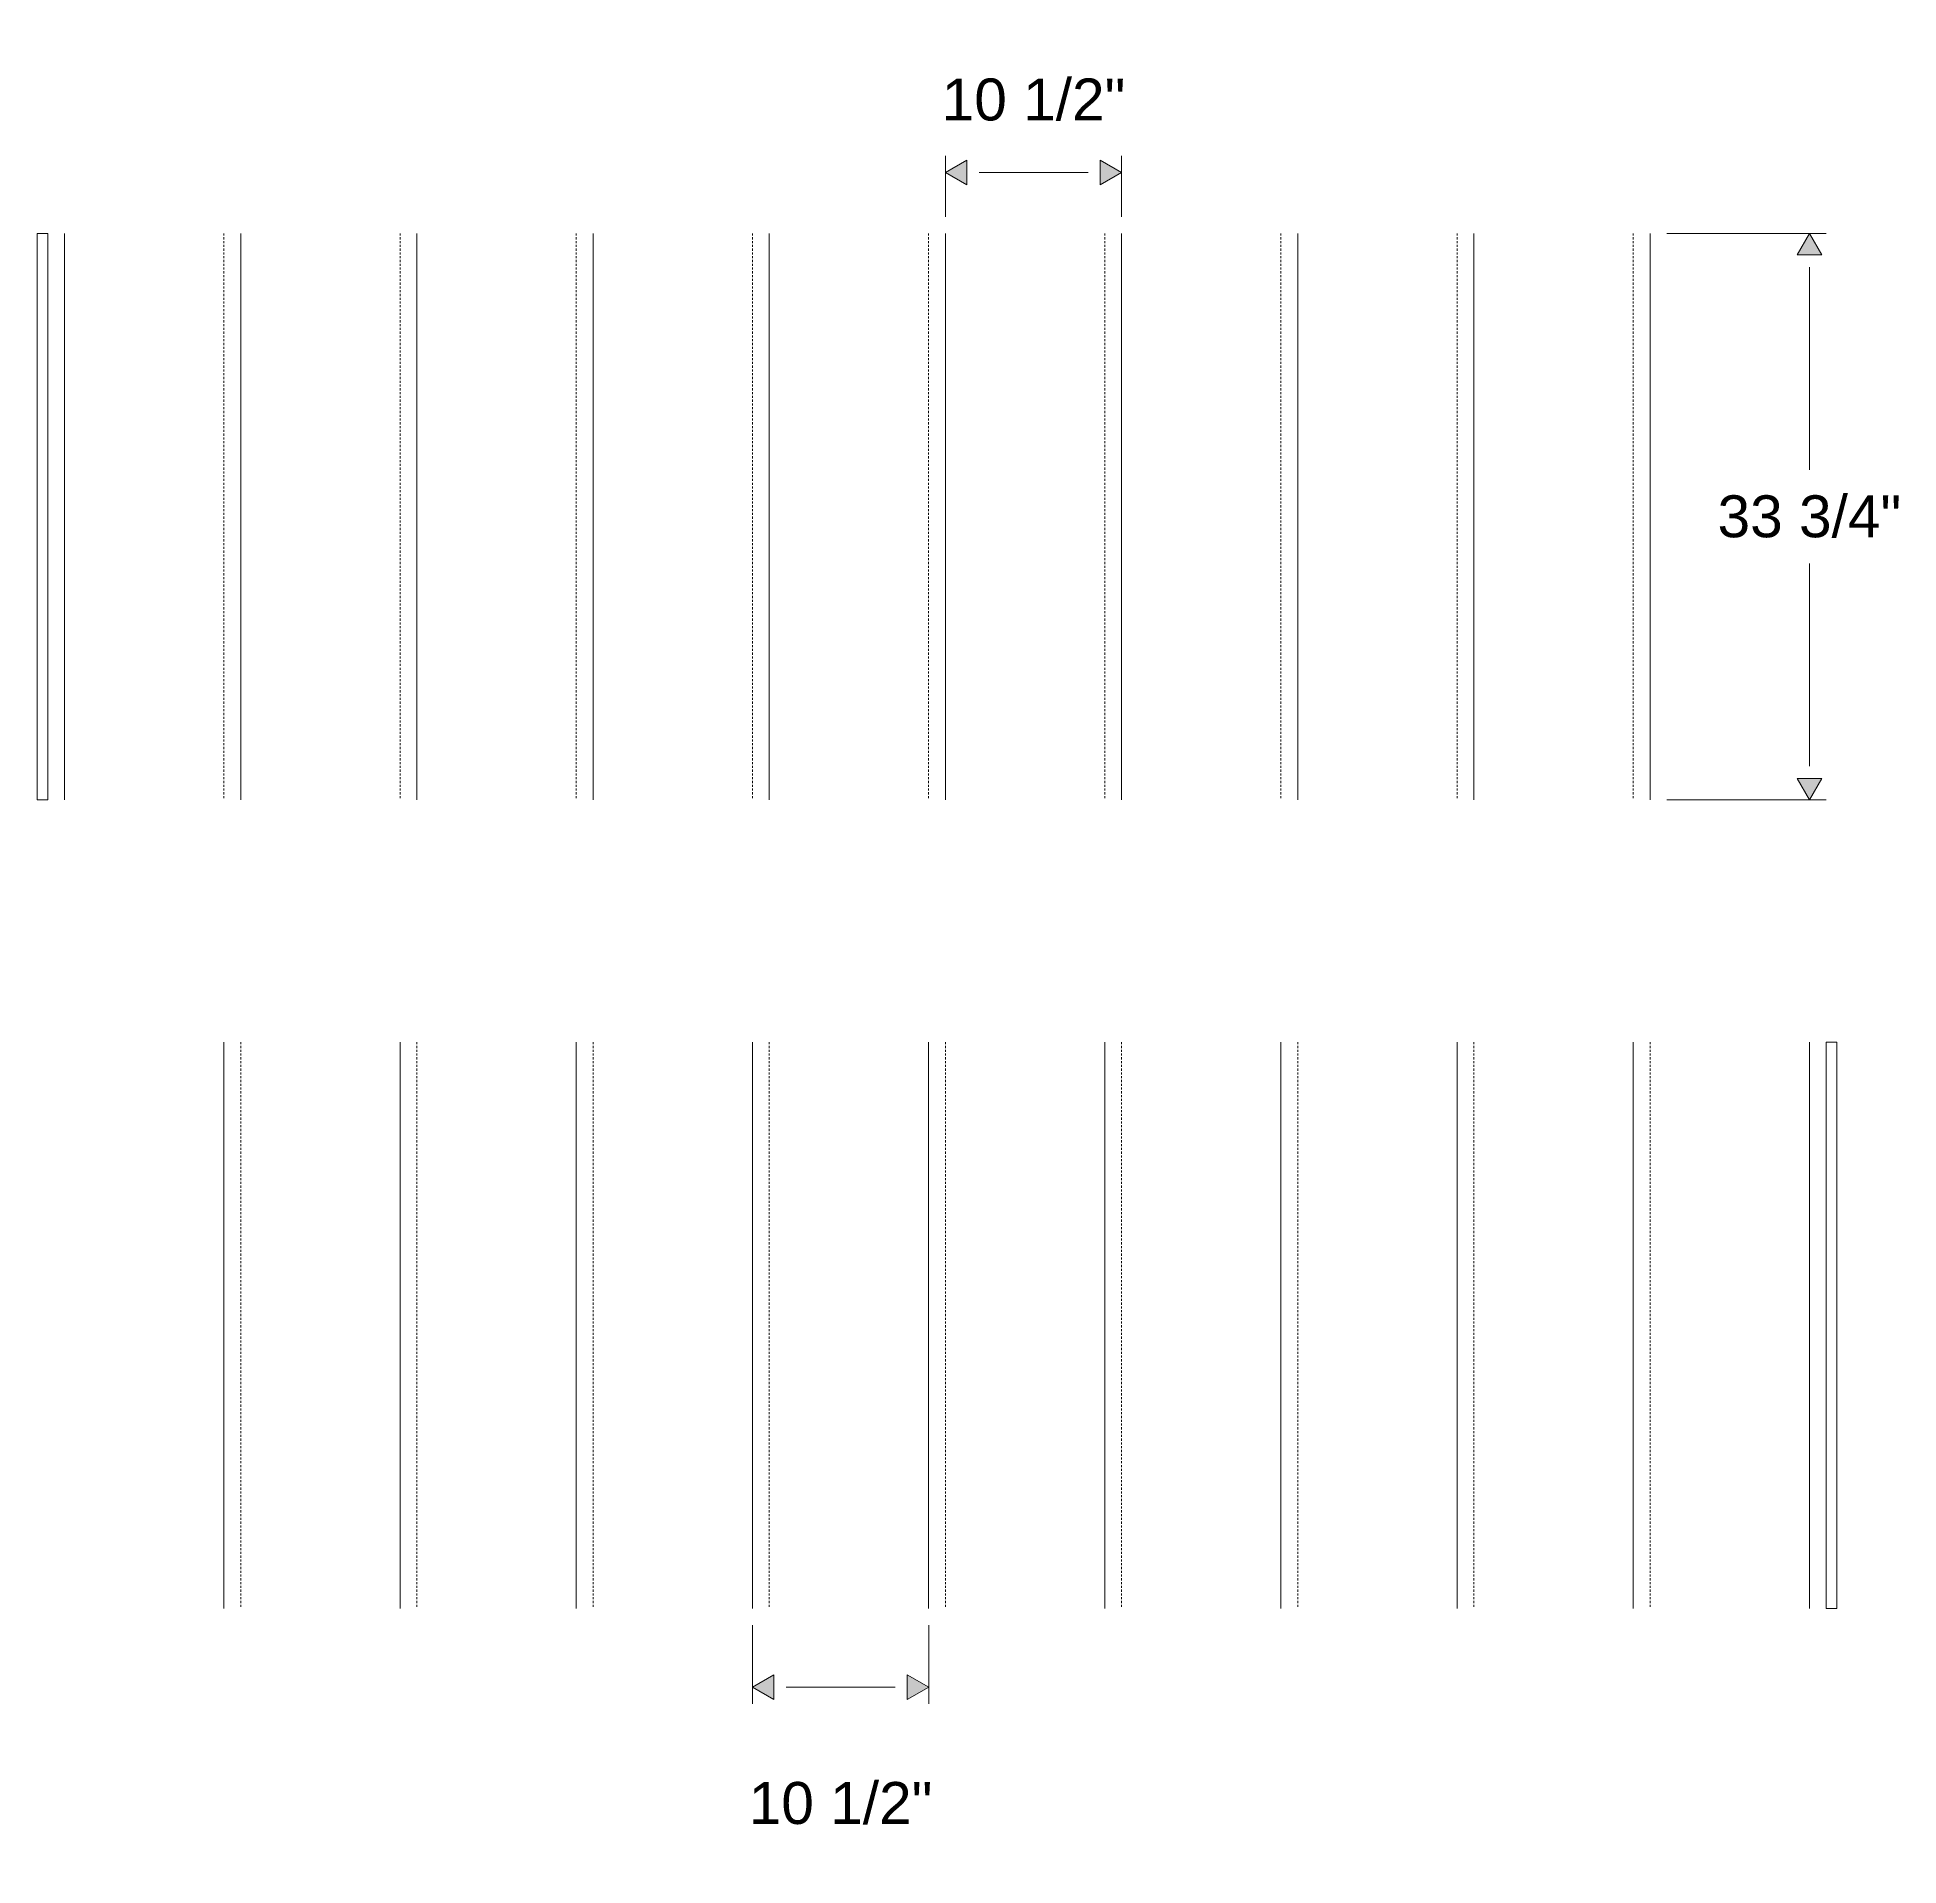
# Model space of a CAD drawing. Header units: inches. Extents: x -20237 to -17371, y 314 to 2010.
# Drawn here: x -19928.6 to -19817.6, y 1559.2 to 1668.2 of the extents above; entities that cross this region are included whole.
import ezdxf

# ---------------------------------------------------------------- set-up
doc = ezdxf.new("R2010")
doc.units = ezdxf.units.IN
doc.header["$MEASUREMENT"] = 0
doc.header["$PDMODE"] = 35
doc.linetypes.add('HIDDEN2', pattern=[0.1875, 0.125, -0.0625])
for name, color, linetype, lineweight in [('Dimension', 3, 'Continuous', 9), ('Kick', 4, 'Continuous', 9), ('Kick-Hidden', 4, 'HIDDEN2', 9), ('Treads', 1, 'Continuous', 15)]:
    doc.layers.add(name, color=color, linetype=linetype, lineweight=lineweight)
doc.styles.add('Dimension and Text', font='arial.ttf', dxfattribs={"height": 0.078125})
doc.dimstyles.new('Jerrod Dimension', dxfattribs={"dimscale": 0, "dimtxt": 0.078125, "dimasz": 0.0625, "dimexe": 0.03125, "dimexo": 0.03125, "dimgap": 0.046875, "dimtad": 1, "dimtih": 1, "dimtoh": 1, "dimdec": 4, "dimzin": 1, "dimdsep": 46, "dimlunit": 5, "dimtxsty": 'Dimension and Text', "dimblk": 'arrow', "dimcen": 2.421875, "dimclrd": 3, "dimclre": 3, "dimclrt": 3, "dimadec": 1, "dimazin": 0, "dimtfac": 1, "dimtdec": 4, "dimtmove": 2, "dimatfit": 3, "dimldrblk": 'arrow', "dimfxl": 1, "dimtfillclr": 256, "dimfrac": 2, "dimlwd": -1, "dimlwe": -1, "dimarcsym": 2})

# ---------------------------------------------------------------- blocks, each defined once
blk = doc.blocks.new('arrow')
at = {"layer": 'Dimension'}
blk.add_hatch(color=0, dxfattribs=at).paths.add_polyline_path([(0, 0), (-0.637, 0.368), (-0.637, -0.368)])
at = {"layer": 'Dimension', "color": 0}
for p, q in [((-0.637, -0.368), (-0.637, 0.368)), ((0, 0), (-0.637, 0.368)), ((-0.637, -0.368), (0, 0))]:
    blk.add_line(p, q, dxfattribs=at)
blk = doc.blocks.new('*D332')
at = {"layer": 'Defpoints', "color": 0}
for p in [(-19874.44, 1660.1), (-19874.44, 1656.47), (-19863.94, 1656.47)]:
    blk.add_point(p, dxfattribs=at)
at = {"layer": 'Dimension', "color": 3}
for p, q in [((-19874.44, 1657.47), (-19874.44, 1661.1)), ((-19863.94, 1657.47), (-19863.94, 1661.1)), ((-19865.94, 1660.1), (-19872.44, 1660.1))]:
    blk.add_line(p, q, dxfattribs=at)
at = {"layer": 'Dimension', "color": 3, "xscale": 2, "yscale": 2, "zscale": 2, "rotation": 180}
blk.add_blockref('arrow', (-19874.44, 1660.1), dxfattribs=at)
at = {"layer": 'Dimension', "color": 3, "xscale": 2, "yscale": 2, "zscale": 2}
blk.add_blockref('arrow', (-19863.94, 1660.1), dxfattribs=at)
at = {"layer": 'Dimension', "color": 3, "insert": (-19869.19, 1664.44), "char_height": 2.5, "attachment_point": 5, "style": 'Dimension and Text'}
blk.add_mtext('10 1/2"', dxfattribs=at)
blk = doc.blocks.new('*D334')
at = {"layer": 'Defpoints', "color": 0}
for p in [(-19885.94, 1574.53), (-19875.44, 1574.53), (-19875.44, 1569.84)]:
    blk.add_point(p, dxfattribs=at)
at = {"layer": 'Dimension', "color": 3}
for p, q in [((-19885.94, 1573.53), (-19885.94, 1568.84)), ((-19875.44, 1573.53), (-19875.44, 1568.84)), ((-19883.94, 1569.84), (-19877.44, 1569.84))]:
    blk.add_line(p, q, dxfattribs=at)
at = {"layer": 'Dimension', "color": 3, "xscale": 2, "yscale": 2, "zscale": 2, "rotation": 180}
blk.add_blockref('arrow', (-19885.94, 1569.84), dxfattribs=at)
at = {"layer": 'Dimension', "color": 3, "xscale": 2, "yscale": 2, "zscale": 2}
blk.add_blockref('arrow', (-19875.44, 1569.84), dxfattribs=at)
at = {"layer": 'Dimension', "color": 3, "insert": (-19880.69, 1562.92), "char_height": 2.5, "attachment_point": 5, "style": 'Dimension and Text'}
blk.add_mtext('10 1/2"', dxfattribs=at)
blk = doc.blocks.new('*D308')
at = {"layer": 'Defpoints', "color": 0}
for p in [(-19832.44, 1656.47), (-19822.95, 1656.47), (-19832.44, 1622.72)]:
    blk.add_point(p, dxfattribs=at)
at = {"layer": 'Treads', "color": 3}
for p, q in [((-19831.44, 1656.47), (-19821.95, 1656.47)), ((-19822.95, 1654.47), (-19822.95, 1642.39)), ((-19822.95, 1624.72), (-19822.95, 1636.8)), ((-19831.44, 1622.72), (-19821.95, 1622.72))]:
    blk.add_line(p, q, dxfattribs=at)
at = {"layer": 'Treads', "color": 3, "xscale": 2, "yscale": 2, "zscale": 2}
for p, rotation in [((-19822.95, 1656.47), 90), ((-19822.95, 1622.72), 270)]:
    blk.add_blockref('arrow', p, dxfattribs=dict(at, rotation=rotation))
at = {"layer": 'Treads', "color": 3, "insert": (-19822.95, 1639.6), "char_height": 2.5, "attachment_point": 5, "style": 'Dimension and Text'}
blk.add_mtext('33 3/4"', dxfattribs=at)

msp = doc.modelspace()

# ---------------------------------------------------------------- linework, layer by layer
at = {"layer": 'Kick'}
for points in [[(-19928.56869, 1656.47126), (-19928.56869, 1622.72126), (-19927.94369, 1622.72126), (-19927.94369, 1656.47126)], [(-19821.31869, 1608.27893), (-19821.31869, 1574.52893), (-19821.94369, 1574.52893), (-19821.94369, 1608.27893)]]:
    msp.add_lwpolyline(points, close=True, dxfattribs=at)
at = {"layer": 'Kick-Hidden'}
for p, q in [((-19917.44369, 1656.47126), (-19917.44369, 1622.72126)), ((-19906.94369, 1656.47126), (-19906.94369, 1622.72126)), ((-19896.44369, 1656.47126), (-19896.44369, 1622.72126)), ((-19885.94369, 1656.47126), (-19885.94369, 1622.72126)), ((-19875.44369, 1656.47126), (-19875.44369, 1622.72126)), ((-19864.94369, 1656.47126), (-19864.94369, 1622.72126)), ((-19854.44369, 1656.47126), (-19854.44369, 1622.72126)), ((-19843.94369, 1656.47126), (-19843.94369, 1622.72126)), ((-19833.44369, 1656.47126), (-19833.44369, 1622.72126)), ((-19916.44369, 1608.27893), (-19916.44369, 1574.52893)), ((-19905.94369, 1608.27893), (-19905.94369, 1574.52893)), ((-19895.44369, 1608.27893), (-19895.44369, 1574.52893)), ((-19884.94369, 1608.27893), (-19884.94369, 1574.52893)), ((-19874.44369, 1608.27893), (-19874.44369, 1574.52893)), ((-19863.94369, 1608.27893), (-19863.94369, 1574.52893)), ((-19853.44369, 1608.27893), (-19853.44369, 1574.52893)), ((-19842.94369, 1608.27893), (-19842.94369, 1574.52893)), ((-19832.44369, 1608.27893), (-19832.44369, 1574.52893))]:
    msp.add_line(p, q, dxfattribs=at)
at = {"layer": 'Treads'}
for p, q in [((-19926.94369, 1656.47126), (-19926.94369, 1622.72126)), ((-19916.44369, 1656.47126), (-19916.44369, 1622.72126)), ((-19905.94369, 1656.47126), (-19905.94369, 1622.72126)), ((-19895.44369, 1656.47126), (-19895.44369, 1622.72126)), ((-19884.94369, 1656.47126), (-19884.94369, 1622.72126)), ((-19874.44369, 1656.47126), (-19874.44369, 1622.72126)), ((-19863.94369, 1656.47126), (-19863.94369, 1622.72126)), ((-19853.44369, 1656.47126), (-19853.44369, 1622.72126)), ((-19842.94369, 1656.47126), (-19842.94369, 1622.72126)), ((-19832.44369, 1656.47126), (-19832.44369, 1622.72126)), ((-19917.44369, 1608.27893), (-19917.44369, 1574.52893)), ((-19906.94369, 1608.27893), (-19906.94369, 1574.52893)), ((-19896.44369, 1608.27893), (-19896.44369, 1574.52893)), ((-19885.94369, 1608.27893), (-19885.94369, 1574.52893)), ((-19875.44369, 1608.27893), (-19875.44369, 1574.52893)), ((-19864.94369, 1608.27893), (-19864.94369, 1574.52893)), ((-19854.44369, 1608.27893), (-19854.44369, 1574.52893)), ((-19843.94369, 1608.27893), (-19843.94369, 1574.52893)), ((-19833.44369, 1608.27893), (-19833.44369, 1574.52893)), ((-19822.94369, 1608.27893), (-19822.94369, 1574.52893))]:
    msp.add_line(p, q, dxfattribs=at)

# ---------------------------------------------------------------- dimensions: what is measured, and where the dimension line sits
at = {"layer": 'Dimension'}
for base, p1, p2, picture, middle in [((-19874.44369, 1660.10432), (-19863.94369, 1656.47126), (-19874.44369, 1656.47126), '*D332', (-19869.19369, 1664.43959)), ((-19875.44369, 1569.84407), (-19885.94369, 1574.52893), (-19875.44369, 1574.52893), '*D334', (-19880.69369, 1562.92353))]:
    dim = msp.add_linear_dim(base=base, p1=p1, p2=p2, dimstyle='Jerrod Dimension', override={"dimpost": '"'}, dxfattribs=at)
    dim.commit()
    dim.dimension.update_dxf_attribs({"geometry": picture, "text_midpoint": middle})
at = {"layer": 'Treads'}
dim = msp.add_linear_dim(base=(-19822.95007, 1656.47126), p1=(-19832.44369, 1622.72126), p2=(-19832.44369, 1656.47126), angle=270, dimstyle='Jerrod Dimension', override={"dimpost": '"'}, dxfattribs=at)
dim.commit()
dim.dimension.update_dxf_attribs({"geometry": '*D308', "text_midpoint": (-19822.95007, 1639.59626)})

doc.saveas('drawing.dxf')
